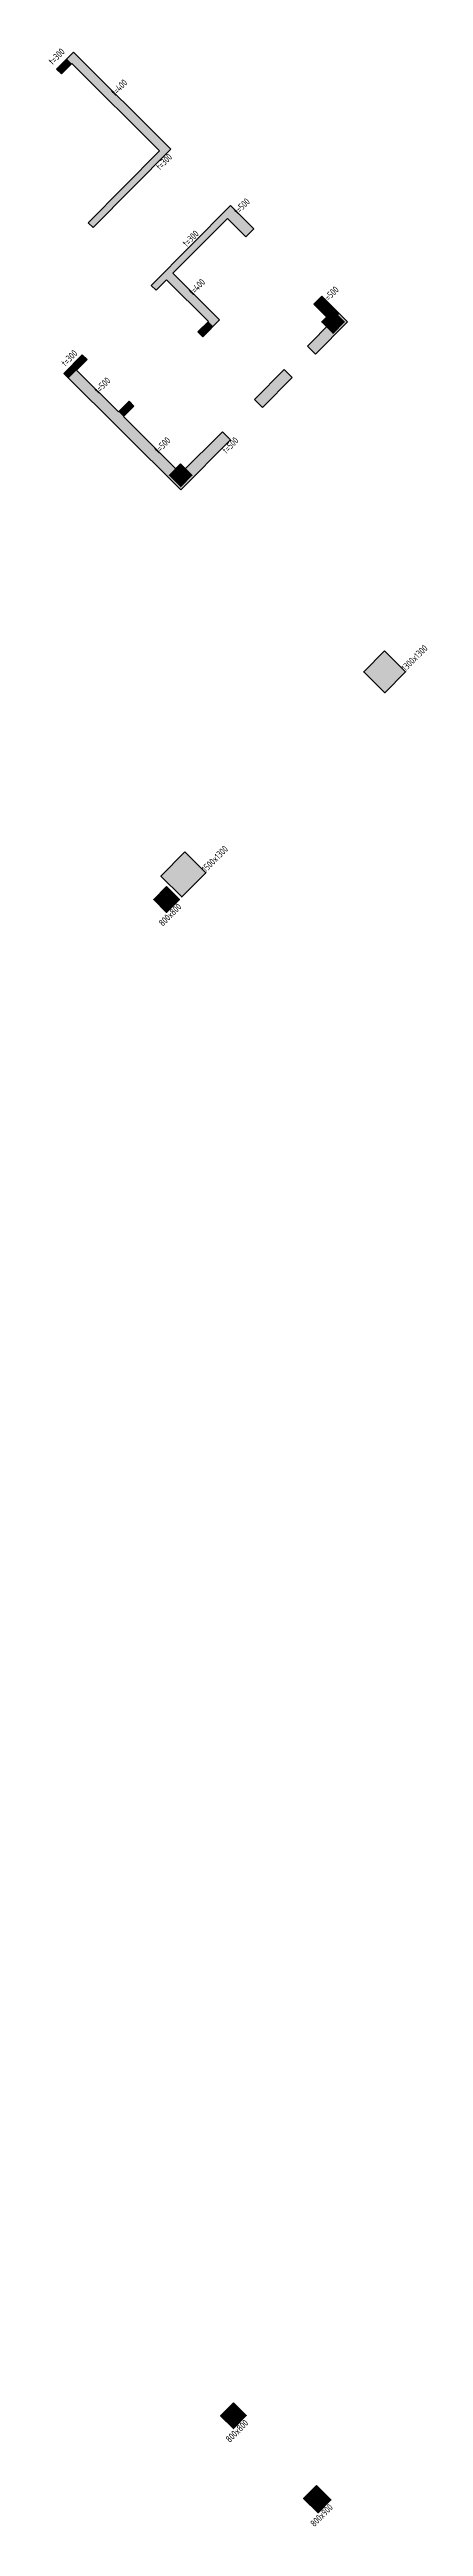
# Model space of a CAD drawing. Extents: x 517158726 to 519536726, y 3499539182 to 3501239182.
# Drawn here: x 518778473 to 518794917, y 3499858768 to 3499967570 of the extents above; entities that cross this region are included whole.
import ezdxf
from ezdxf.enums import TextEntityAlignment as Align

# ---------------------------------------------------------------- set-up
doc = ezdxf.new("R2010")
doc.units = 0
doc.header["$LTSCALE"] = 500
doc.header["$MEASUREMENT"] = 0
doc.layers.get('0').update_dxf_attribs({"linetype": 'CONTINUOUS'})
for name, color, linetype, plot in [('__覆盖_A10-1楼地上客房部分轴网（1：100）_TEN25IWP$0$C-XREF-SLCT', 7, 'CONTINUOUS', False), ('C-XREF-SLCT', 7, 'CONTINUOUS', False), ('S_POST_OTHE', 110, 'CONTINUOUS', False)]:
    doc.layers.add(name, color=color, linetype=linetype, plot=plot)
for name, color, linetype in [('S_COLU', 2, 'CONTINUOUS'), ('S_COLU_HACH', 15, 'CONTINUOUS'), ('S_WALL', 2, 'CONTINUOUS'), ('S_WALL_HACH', 30, 'CONTINUOUS')]:
    doc.layers.add(name, color=color, linetype=linetype)
doc.styles.add('__覆盖_A10-1楼地上客房部分轴网（1：100）_TEN25IWP$0$Acs', font='Tssdeng.shx', dxfattribs={"width": 0.7, "bigfont": 'Tssdchn.shx'})
doc.styles.add('Acs', font='STFANGSO.TTF', dxfattribs={"width": 0.7})
doc.styles.add('TH-STYLE3', font='tssdeng.shx', dxfattribs={"width": 0.7, "bigfont": 'tssdchn.shx'})

msp = doc.modelspace()

# ---------------------------------------------------------------- texts
at = {"layer": 'S_POST_OTHE', "style": 'TH-STYLE3', "width": 0.7}
msp.add_text('t=300', height=300, rotation=45.15706, dxfattribs=at).set_placement((518778682, 3499967373), align=Align.TOP_CENTER)
for s, p in [('t=400', (518781641, 3499965798)), ('t=300', (518783616, 3499962537)), ('t=500', (518787033, 3499960577)), ('t=300', (518784789, 3499959165)), ('t=400', (518785063, 3499957036)), ('t=500', (518790939, 3499956708)), ('t=300', (518779453, 3499953913)), ('t=500', (518780903, 3499952711)), ('t=500', (518783544, 3499950084)), ('t=500', (518786531, 3499950082))]:
    msp.add_text(s, height=300, rotation=45.15706, dxfattribs=at).set_placement(p, align=Align.CENTER)
for s, p in [('1300x1300', (518794128, 3499940235)), ('1500x1300', (518785349, 3499931408)), ('800x800', (518783459, 3499929034)), ('800x800', (518786400, 3499862432)), ('800x900', (518790122, 3499858730))]:
    msp.add_text(s, height=300, rotation=45.15706, dxfattribs=at).set_placement(p)

# ---------------------------------------------------------------- blocks, each defined once
blk = doc.blocks.new('AcsAcadShareArea')
for points in [[(0, 0), (118900, 0), (118900, 85000), (0, 85000)], [(0, 0), (6892.9, 0), (6892.9, 2699.2), (0, 2699.2)], [(6892.9, 0), (28409.4, 0), (28409.4, 2708.4), (6892.9, 2708.4)], [(0, 733), (0, 733), (0, 0), (0, 0)]]:
    blk.add_lwpolyline(points, close=True)
at = {"insert": (596.8, 1991.4), "char_height": 1000, "width": 6073.9, "attachment_point": 1, "style": 'Acs'}
blk.add_mtext('唯一编号：', dxfattribs=at)
at = {"style": 'Acs', "width": 0.8}
blk.add_attdef('唯一编号', (7537.4, 860.8), '', height=1000, dxfattribs=at)
blk = doc.blocks.new('__覆盖_A10-1楼地上客房部分轴网（1：100）_TEN25IWP$0$AcsAcadShareArea')
for points in [[(0, 0), (118900, 0), (118900, 85000), (0, 85000)], [(0, 0), (6892.9, 0), (6892.9, 2699.2), (0, 2699.2)], [(6892.9, 0), (28409.4, 0), (28409.4, 2708.4), (6892.9, 2708.4)], [(0, 733), (0, 733), (0, 0), (0, 0)]]:
    blk.add_lwpolyline(points, close=True)
at = {"insert": (596.8, 1991.4), "char_height": 1000, "width": 6073.9, "attachment_point": 1, "style": '__覆盖_A10-1楼地上客房部分轴网（1：100）_TEN25IWP$0$Acs'}
blk.add_mtext('唯一编号：', dxfattribs=at)
at = {"style": '__覆盖_A10-1楼地上客房部分轴网（1：100）_TEN25IWP$0$Acs', "width": 0.8}
blk.add_attdef('唯一编号', (7537.4, 860.8), '', height=1000, dxfattribs=at)

# ---------------------------------------------------------------- linework, layer by layer
at = {"layer": 'S_COLU', "linetype": 'ByBlock', "lineweight": 35}
for points in [[(518790938, 3499956101), (518790444, 3499955605), (518790941, 3499955111), (518791434, 3499955607)], [(518784239, 3499949365), (518783745, 3499948869), (518784242, 3499948375), (518784735, 3499948871)], [(518793206, 3499941152), (518792290, 3499940230), (518793211, 3499939313), (518794128, 3499940235)], [(518784427, 3499932324), (518783369, 3499931261), (518784291, 3499930344), (518785349, 3499931408)], [(518783618, 3499930802), (518783054, 3499930235), (518783621, 3499929670), (518784185, 3499930238)], [(518786559, 3499864200), (518785994, 3499863633), (518786562, 3499863069), (518787126, 3499863636)], [(518790210, 3499860569), (518789646, 3499860001), (518790284, 3499859367), (518790848, 3499859934)]]:
    msp.add_lwpolyline(points, close=True, dxfattribs=at)
at = {"layer": 'S_COLU_HACH', "ltscale": 3}
for points in [[(518790444, 3499955605), (518790941, 3499955111), (518790938, 3499956101), (518791434, 3499955607)], [(518783745, 3499948869), (518784242, 3499948375), (518784239, 3499949365), (518784735, 3499948871)], [(518792290, 3499940230), (518793211, 3499939313), (518793206, 3499941152), (518794128, 3499940235)], [(518783369, 3499931261), (518784291, 3499930344), (518784427, 3499932324), (518785349, 3499931408)], [(518783054, 3499930235), (518783621, 3499929670), (518783618, 3499930802), (518784185, 3499930238)], [(518785994, 3499863633), (518786562, 3499863069), (518786559, 3499864200), (518787126, 3499863636)], [(518789646, 3499860001), (518790284, 3499859367), (518790210, 3499860569), (518790848, 3499859934)]]:
    msp.add_solid(points, dxfattribs=at)
at = {"layer": 'S_WALL', "linetype": 'ByBlock'}
msp.add_lwpolyline([(518780392, 3499959749), (518783812, 3499963188), (518779522, 3499967454), (518778782, 3499966710), (518778995, 3499966498), (518779453, 3499966959), (518783317, 3499963116), (518780179, 3499959961)], close=True, dxfattribs=at)
for points in [[(518786435, 3499960720), (518782945, 3499957210), (518783157, 3499956999), (518783616, 3499957460), (518785459, 3499955626), (518785001, 3499955165), (518785213, 3499954954), (518785954, 3499955698), (518783898, 3499957743), (518786295, 3499960154), (518787111, 3499959343), (518787463, 3499959698), (518786435, 3499960720), (518786435, 3499960720), (518786435, 3499960720)], [(518789811, 3499954542), (518790165, 3499954190), (518791576, 3499955608), (518790441, 3499956736), (518790089, 3499956382), (518790869, 3499955606), (518789811, 3499954542)], [(518782181, 3499951905), (518781969, 3499952117), (518781510, 3499951656), (518779667, 3499953489), (518780125, 3499953950), (518779912, 3499954162), (518779101, 3499953346), (518784242, 3499948234), (518786428, 3499950432), (518786073, 3499950784), (518784240, 3499948941), (518781723, 3499951444), (518782181, 3499951905)], [(518788788, 3499953514), (518787484, 3499952202), (518787838, 3499951850), (518789143, 3499953162), (518788788, 3499953514)]]:
    msp.add_lwpolyline(points, dxfattribs=at)
at = {"layer": 'S_WALL_HACH', "ltscale": 3}
for points in [[(518779240, 3499967171), (518779522, 3499967454), (518783530, 3499962904), (518783812, 3499963188)], [(518778995, 3499966498), (518778782, 3499966710), (518779453, 3499966959), (518779240, 3499967171)], [(518780179, 3499959961), (518780392, 3499959749), (518783317, 3499963116), (518783530, 3499962904)], [(518787111, 3499959343), (518787463, 3499959698), (518786082, 3499960366), (518786435, 3499960720)], [(518783157, 3499956999), (518782945, 3499957210), (518786295, 3499960154), (518786082, 3499960366)], [(518785672, 3499955415), (518785954, 3499955698), (518783616, 3499957460), (518783898, 3499957743)], [(518790089, 3499956382), (518790441, 3499956736), (518790869, 3499955606), (518791221, 3499955960)], [(518785001, 3499955165), (518785213, 3499954954), (518785459, 3499955626), (518785672, 3499955415)], [(518791221, 3499955960), (518791576, 3499955608), (518789811, 3499954542), (518790165, 3499954190)], [(518779314, 3499953135), (518779101, 3499953346), (518780125, 3499953950), (518779912, 3499954162)], [(518784595, 3499948588), (518784242, 3499948234), (518779667, 3499953489), (518779314, 3499953135)], [(518788788, 3499953514), (518787484, 3499952202), (518789143, 3499953162), (518787838, 3499951850)], [(518781510, 3499951656), (518781723, 3499951444), (518781969, 3499952117), (518782181, 3499951905)], [(518784595, 3499948588), (518784240, 3499948941), (518786428, 3499950432), (518786073, 3499950784)]]:
    msp.add_solid(points, dxfattribs=at)

# ---------------------------------------------------------------- block references
at = {"layer": '__覆盖_A10-1楼地上客房部分轴网（1：100）_TEN25IWP$0$C-XREF-SLCT', "xscale": 20, "yscale": 20, "zscale": 20}
msp.add_blockref('__覆盖_A10-1楼地上客房部分轴网（1：100）_TEN25IWP$0$AcsAcadShareArea', (517158726, 3499539182), dxfattribs=at).add_auto_attribs({'唯一编号': '1#楼地上客房部分轴网（1：100）'})
at = {"layer": 'C-XREF-SLCT', "xscale": 20, "yscale": 20, "zscale": 20}
msp.add_blockref('AcsAcadShareArea', (517158726, 3499539182), dxfattribs=at).add_auto_attribs({'唯一编号': 'colu'})

msp.set_redraw_order([(e.dxf.handle, doc.entitydb.next_handle()) for e in msp.query("TEXT MTEXT ATTDEF DIMENSION ARC_DIMENSION")])  # texts and dimensions are drawn at this point

doc.saveas('drawing.dxf')
